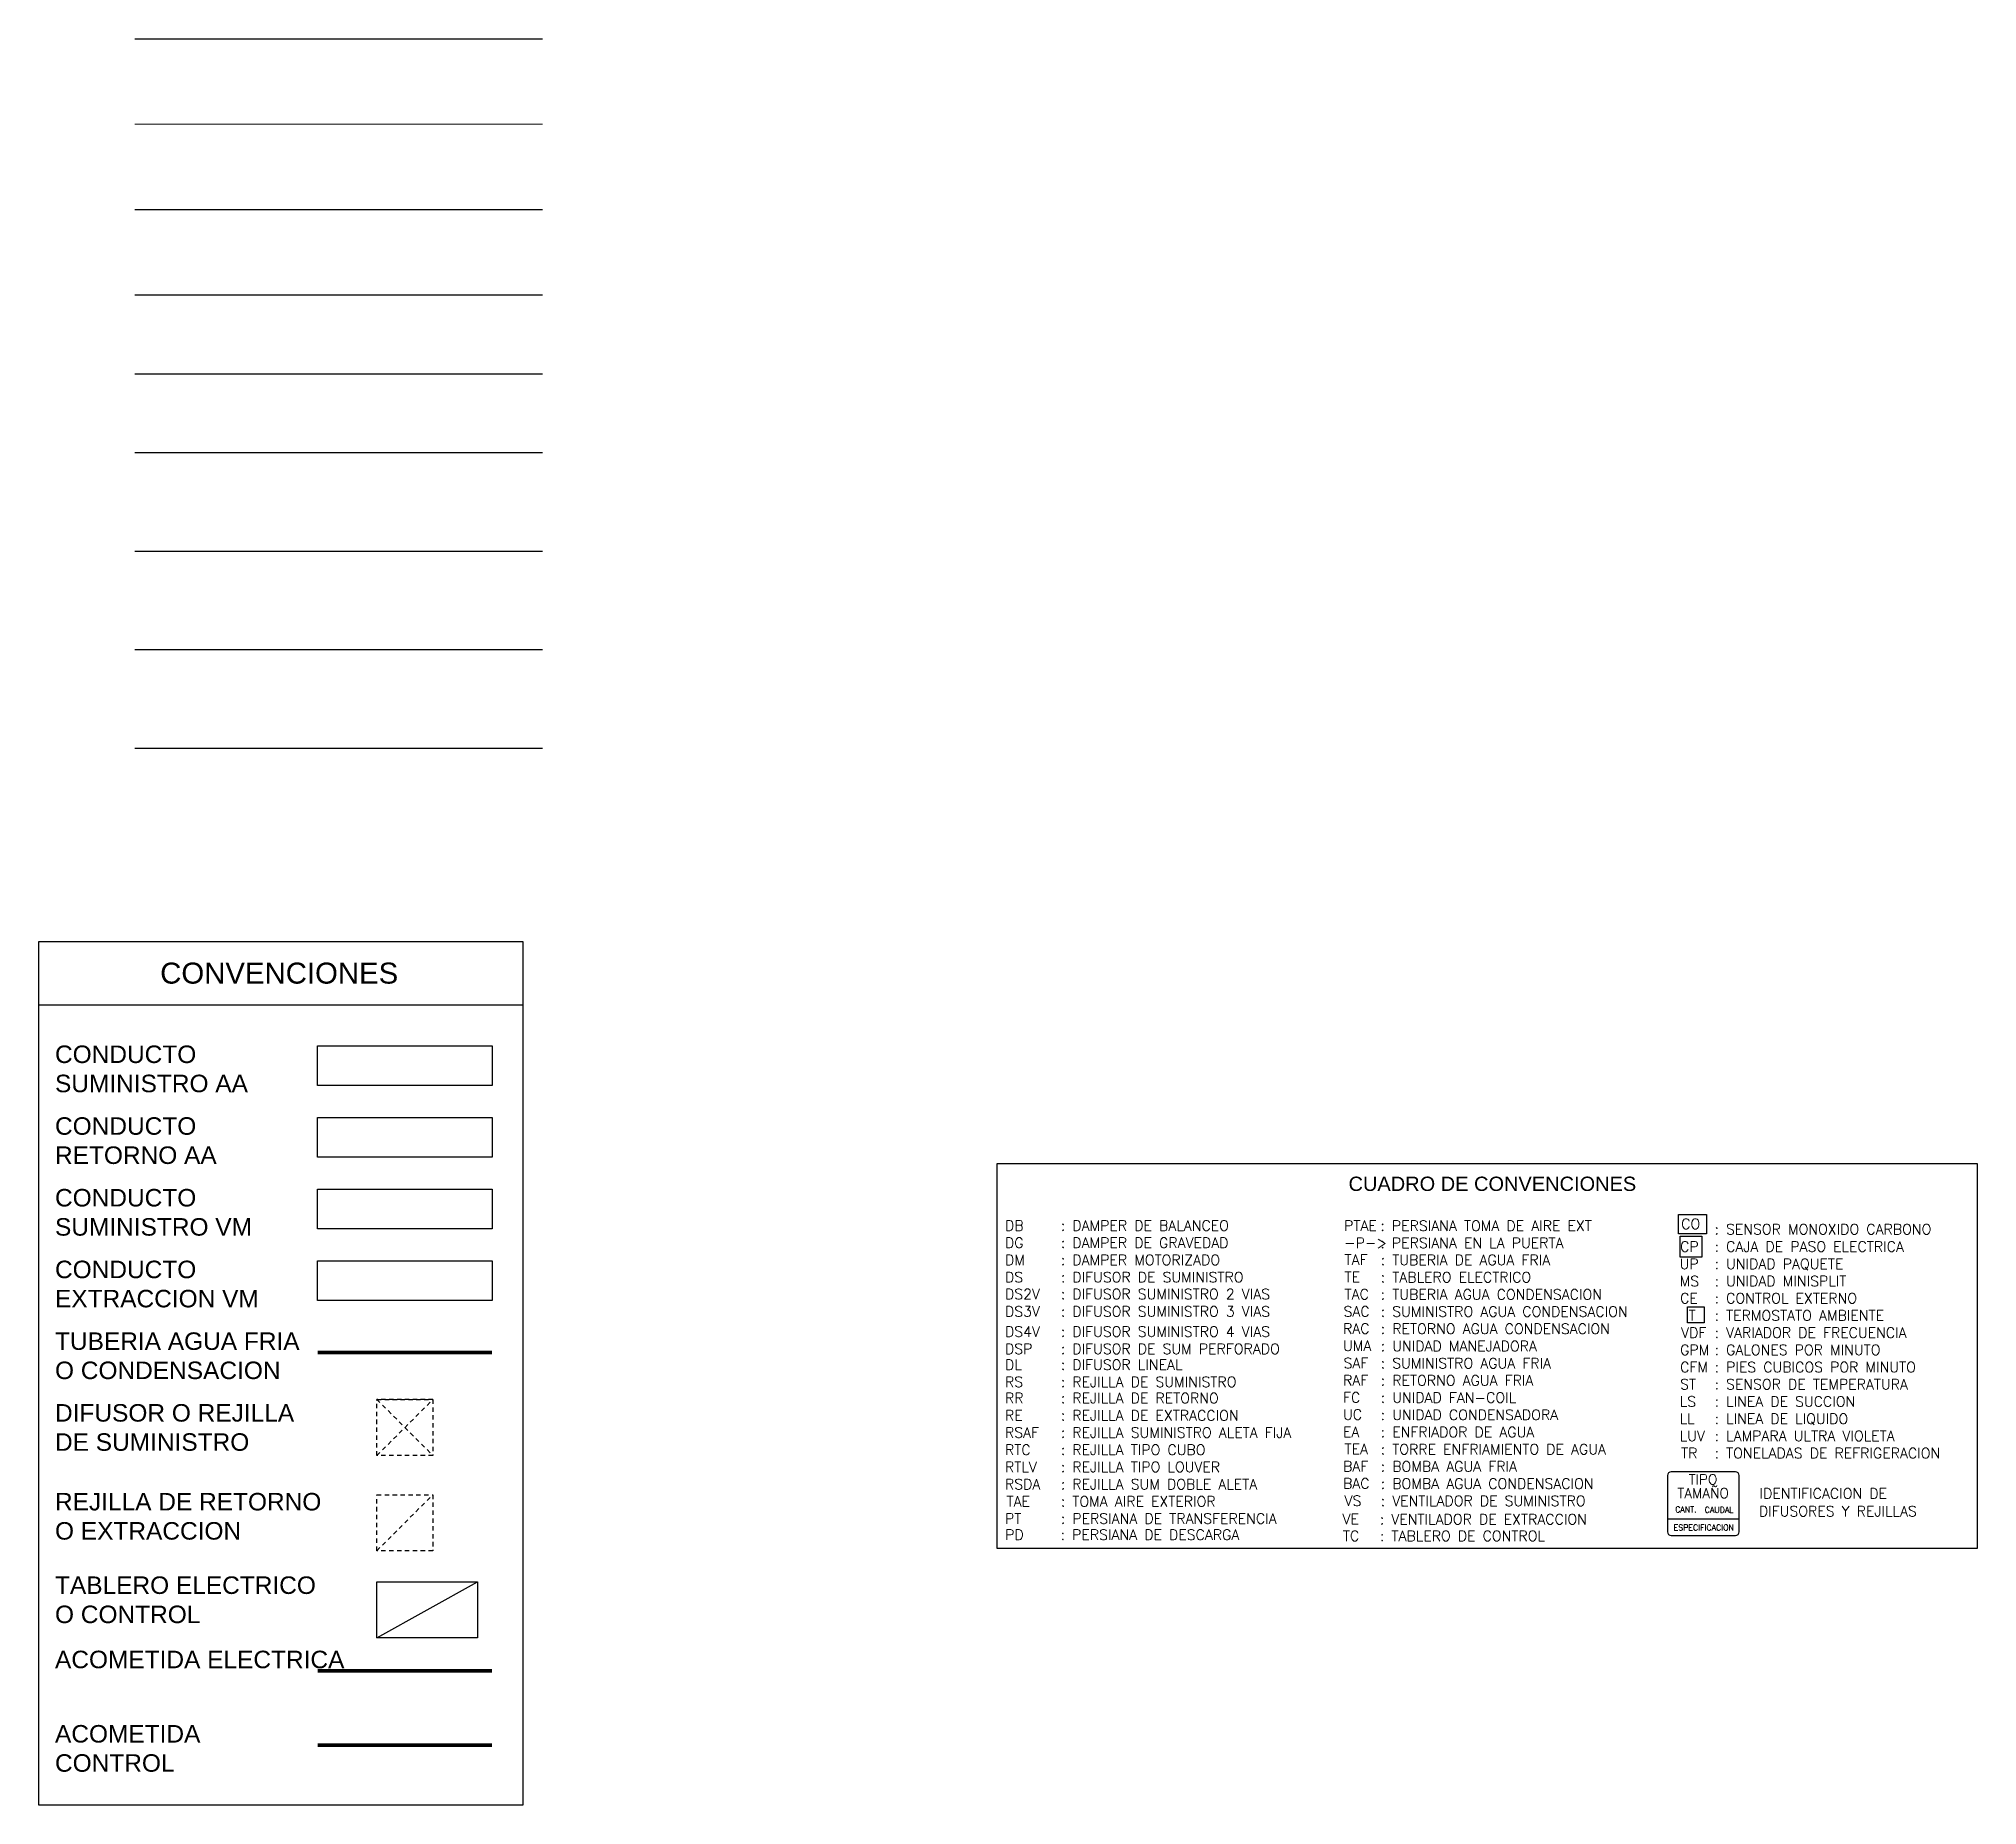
# Model space of a CAD drawing. Header units: inches. Extents: x -3 to 209, y -384 to 20.
# Drawn here: x -2.7 to 52.6, y -30.2 to 20.3 of the extents above; entities that cross this region are included whole.
import ezdxf
from ezdxf.enums import TextEntityAlignment as Align

# ---------------------------------------------------------------- set-up
doc = ezdxf.new("R2010")
doc.units = ezdxf.units.IN
doc.header["$MEASUREMENT"] = 0
doc.linetypes.add('HIDDEN2', pattern=[0.1875, 0.125, -0.0625])
for name, color, linetype in [('1-01 AA-013 -Aire Ext', 4, 'Continuous'), ('1-01 AA-013 -Control', 10, 'Continuous'), ('1-01 AA-013 -Electrica', 180, 'Continuous'), ('1-01 AA-013 -Equipos', 80, 'Continuous'), ('1-01 AA-013 -Extraccion', 114, 'Continuous'), ('1-01 AA-013 -Rejillas', 2, 'HIDDEN2'), ('1-01 AA-013 -Retorno', 20, 'Continuous'), ('1-01 AA-013 -Suministro', 170, 'Continuous'), ('1-01 AA-013 -Texto', 7, 'Continuous'), ('1-01 AA-013 -Tuberia AF', 142, 'Continuous'), ('Arquitectura', 251, 'Continuous')]:
    doc.layers.add(name, color=color, linetype=linetype)
doc.layers.add('Areas', color=190, linetype='Continuous', lineweight=0)
doc.styles.add('ROTULO', font='arial.ttf')
doc.styles.get("Standard").update_dxf_attribs({"font": 'arial.ttf'})
doc.styles.add('TX100-NOM', font='romans.shx')

msp = doc.modelspace()

# ---------------------------------------------------------------- texts
at = {"layer": '1-01 AA-013 -Texto'}
for s, height, style, p in [('CUADRO DE CONVENCIONES', 0.40874, 'ROTULO', (34.665, -12.647)), ('DB', 0.2949, 'TX100-NOM', (24.852, -13.783)), (': DAMPER DE BALANCEO', 0.29488, 'TX100-NOM', (26.446, -13.783)), ('PTAE', 0.2949, 'TX100-NOM', (34.539, -13.787)), (': PERSIANA TOMA DE AIRE EXT', 0.29488, 'TX100-NOM', (35.574, -13.787)), ('CO', 0.2949, 'TX100-NOM', (44.167, -13.736)), (': SENSOR MONOXIDO CARBONO', 0.29488, 'TX100-NOM', (45.119, -13.889)), ('DG', 0.2949, 'TX100-NOM', (24.852, -14.275)), (': DAMPER DE GRAVEDAD', 0.29488, 'TX100-NOM', (26.446, -14.275)), ('-P->', 0.2949, 'TX100-NOM', (34.539, -14.278)), (': PERSIANA EN LA PUERTA', 0.29488, 'TX100-NOM', (35.574, -14.278)), ('CP', 0.2949, 'TX100-NOM', (44.136, -14.385)), (': CAJA DE PASO ELECTRICA', 0.29488, 'TX100-NOM', (45.12, -14.385)), ('DM', 0.2949, 'TX100-NOM', (24.852, -14.766)), (': DAMPER MOTORIZADO', 0.29488, 'TX100-NOM', (26.446, -14.766)), ('TAF', 0.2949, 'TX100-NOM', (34.551, -14.76)), (': TUBERIA DE AGUA FRIA', 0.29488, 'TX100-NOM', (35.585, -14.766)), ('UP', 0.2949, 'TX100-NOM', (44.122, -14.877)), (': UNIDAD PAQUETE', 0.29488, 'TX100-NOM', (45.12, -14.877)), ('DS', 0.2949, 'TX100-NOM', (24.852, -15.257)), ('DS2V', 0.2949, 'TX100-NOM', (24.852, -15.738)), (': DIFUSOR DE SUMINISTRO', 0.29488, 'TX100-NOM', (26.446, -15.257)), (': DIFUSOR SUMINISTRO 2 VIAS', 0.29488, 'TX100-NOM', (26.446, -15.738)), ('TE', 0.2949, 'TX100-NOM', (34.551, -15.252)), ('TAC', 0.2949, 'TX100-NOM', (34.551, -15.743)), (': TABLERO ELECTRICO', 0.29488, 'TX100-NOM', (35.585, -15.258)), (': TUBERIA AGUA CONDENSACION', 0.29488, 'TX100-NOM', (35.585, -15.749)), ('MS', 0.2949, 'TX100-NOM', (44.122, -15.368)), (': UNIDAD MINISPLIT', 0.29488, 'TX100-NOM', (45.12, -15.368)), ('DS3V', 0.2949, 'TX100-NOM', (24.852, -16.237)), (': DIFUSOR SUMINISTRO 3 VIAS', 0.29488, 'TX100-NOM', (26.446, -16.237)), ('SAC', 0.2949, 'TX100-NOM', (34.522, -16.235)), (': SUMINISTRO AGUA CONDENSACION', 0.29488, 'TX100-NOM', (35.585, -16.241)), ('CE', 0.2949, 'TX100-NOM', (44.136, -15.86)), (' T', 0.2949, 'TX100-NOM', (44.178, -16.351)), (': CONTROL EXTERNO', 0.29488, 'TX100-NOM', (45.12, -15.86)), (': TERMOSTATO AMBIENTE', 0.29488, 'TX100-NOM', (45.12, -16.351)), ('DS4V', 0.2949, 'TX100-NOM', (24.852, -16.813)), (': DIFUSOR SUMINISTRO 4 VIAS', 0.29488, 'TX100-NOM', (26.446, -16.813)), ('RAC', 0.2949, 'TX100-NOM', (34.508, -16.726)), (': RETORNO AGUA CONDENSACION', 0.29488, 'TX100-NOM', (35.585, -16.732)), ('VDF', 0.2949, 'TX100-NOM', (44.164, -16.842)), (': VARIADOR DE FRECUENCIA', 0.29488, 'TX100-NOM', (45.12, -16.842)), ('DSP', 0.2949, 'TX100-NOM', (24.852, -17.304)), (': DIFUSOR DE SUM PERFORADO', 0.29488, 'TX100-NOM', (26.446, -17.304)), ('UMA', 0.2949, 'TX100-NOM', (34.508, -17.218)), (': UNIDAD MANEJADORA', 0.29488, 'TX100-NOM', (35.585, -17.224)), ('GPM', 0.2949, 'TX100-NOM', (44.136, -17.334)), (': GALONES POR MINUTO', 0.29488, 'TX100-NOM', (45.12, -17.334)), ('DL', 0.2949, 'TX100-NOM', (24.852, -17.757)), (': DIFUSOR LINEAL', 0.29488, 'TX100-NOM', (26.446, -17.757)), ('SAF', 0.2949, 'TX100-NOM', (34.522, -17.709)), (': SUMINISTRO AGUA FRIA', 0.29488, 'TX100-NOM', (35.585, -17.715)), ('CFM', 0.2949, 'TX100-NOM', (44.136, -17.825)), (': PIES CUBICOS POR MINUTO', 0.29488, 'TX100-NOM', (45.12, -17.825)), ('RS', 0.2949, 'TX100-NOM', (24.852, -18.249)), (': REJILLA DE SUMINISTRO', 0.29488, 'TX100-NOM', (26.446, -18.249)), ('RAF', 0.2949, 'TX100-NOM', (34.508, -18.201)), (': RETORNO AGUA FRIA', 0.29488, 'TX100-NOM', (35.585, -18.206)), ('ST', 0.2949, 'TX100-NOM', (44.136, -18.317)), (': SENSOR DE TEMPERATURA', 0.29488, 'TX100-NOM', (45.12, -18.317)), ('RR', 0.2949, 'TX100-NOM', (24.852, -18.712)), (': REJILLA DE RETORNO', 0.29488, 'TX100-NOM', (26.446, -18.712)), ('FC', 0.2949, 'TX100-NOM', (34.508, -18.692)), (': UNIDAD FAN-COIL', 0.29488, 'TX100-NOM', (35.585, -18.698)), ('LS', 0.2949, 'TX100-NOM', (44.122, -18.808)), (': LINEA DE SUCCION', 0.29488, 'TX100-NOM', (45.12, -18.808)), ('RE', 0.2949, 'TX100-NOM', (24.852, -19.204)), (': REJILLA DE EXTRACCION', 0.29488, 'TX100-NOM', (26.446, -19.204)), ('UC', 0.2949, 'TX100-NOM', (34.508, -19.183)), (': UNIDAD CONDENSADORA', 0.29488, 'TX100-NOM', (35.585, -19.189)), ('LL', 0.2949, 'TX100-NOM', (44.122, -19.3)), (': LINEA DE LIQUIDO', 0.29488, 'TX100-NOM', (45.12, -19.3)), ('RSAF', 0.2949, 'TX100-NOM', (24.852, -19.695)), ('RTC', 0.2949, 'TX100-NOM', (24.852, -20.187)), (': REJILLA SUMINISTRO ALETA FIJA', 0.29488, 'TX100-NOM', (26.446, -19.695)), (': REJILLA TIPO CUBO', 0.29488, 'TX100-NOM', (26.446, -20.187)), ('EA', 0.2949, 'TX100-NOM', (34.508, -19.675)), ('TEA', 0.2949, 'TX100-NOM', (34.551, -20.166)), (': ENFRIADOR DE AGUA', 0.29488, 'TX100-NOM', (35.585, -19.681)), (': TORRE ENFRIAMIENTO DE AGUA', 0.29488, 'TX100-NOM', (35.585, -20.172)), ('LUV', 0.2949, 'TX100-NOM', (44.122, -19.791)), (': LAMPARA ULTRA VIOLETA', 0.29488, 'TX100-NOM', (45.12, -19.791)), ('RTLV', 0.2949, 'TX100-NOM', (24.852, -20.678)), (': REJILLA TIPO LOUVER', 0.29488, 'TX100-NOM', (26.446, -20.678)), ('BAF', 0.2949, 'TX100-NOM', (34.508, -20.658)), (': BOMBA AGUA FRIA', 0.29488, 'TX100-NOM', (35.585, -20.664)), ('TR', 0.2949, 'TX100-NOM', (44.164, -20.283)), (': TONELADAS DE REFRIGERACION', 0.29488, 'TX100-NOM', (45.12, -20.283)), ('RSDA', 0.2949, 'TX100-NOM', (24.852, -21.17)), (': REJILLA SUM DOBLE ALETA', 0.29488, 'TX100-NOM', (26.446, -21.17)), ('BAC', 0.2949, 'TX100-NOM', (34.508, -21.149)), (': BOMBA AGUA CONDENSACION', 0.29488, 'TX100-NOM', (35.585, -21.155)), ('TAE', 0.2949, 'TX100-NOM', (24.895, -21.661)), (': TOMA AIRE EXTERIOR', 0.29488, 'TX100-NOM', (26.446, -21.661)), ('VS', 0.2949, 'TX100-NOM', (34.551, -21.641)), (': VENTILADOR DE SUMINISTRO', 0.29488, 'TX100-NOM', (35.585, -21.647)), ('IDENTIFICACION DE ', 0.29488, 'TX100-NOM', (46.404, -21.435)), ('PT', 0.2949, 'TX100-NOM', (24.852, -22.153)), (': PERSIANA DE TRANSFERENCIA', 0.29488, 'TX100-NOM', (26.446, -22.153)), ('VE', 0.2949, 'TX100-NOM', (34.493, -22.167)), (': VENTILADOR DE EXTRACCION', 0.29488, 'TX100-NOM', (35.559, -22.173)), ('CAUDAL', 0.1635, 'TX100-NOM', (44.84, -21.837)), ('DIFUSORES Y REJILLAS', 0.29488, 'TX100-NOM', (46.386, -21.942)), ('PD', 0.2949, 'TX100-NOM', (24.857, -22.612)), (': PERSIANA DE DESCARGA', 0.29488, 'TX100-NOM', (26.441, -22.612)), ('TC', 0.2949, 'TX100-NOM', (34.502, -22.648)), (': TABLERO DE CONTROL', 0.29488, 'TX100-NOM', (35.562, -22.648))]:
    msp.add_text(s, height=height, dxfattribs=dict(at, style=style)).set_placement(p)
at = {"layer": '1-01 AA-013 -Texto', "style": 'TX100-NOM'}
for s, height, p in [('TIPO', 0.2861, (44.789, -21.029)), ('TAMAÑO', 0.2861, (44.793, -21.421)), ('CANT.', 0.1635, (44.302, -21.827)), ('ESPECIFICACION', 0.1635, (44.812, -22.342))]:
    msp.add_text(s, height=height, dxfattribs=at).set_placement(p, align=Align.CENTER)
at = {"layer": '1-01 AA-013 -Texto', "attachment_point": 1}
for s, insert, char_height in [('CONVENCIONES', (0.722, -6.125), 0.6), ('CONDUCTO SUMINISTRO AA', (-2.282, -8.493), 0.5), ('CONDUCTO \\PRETORNO AA', (-2.282, -10.542), 0.5), ('CONDUCTO \\PSUMINISTRO VM', (-2.282, -12.59), 0.5), ('CONDUCTO \\PEXTRACCION VM', (-2.282, -14.638), 0.5), ('TUBERIA AGUA FRIA \\PO CONDENSACION', (-2.282, -16.687), 0.5), ('DIFUSOR O REJILLA DE SUMINISTRO', (-2.282, -18.735), 0.5), ('REJILLA DE RETORNO O EXTRACCION', (-2.282, -21.272), 0.5), ('TABLERO ELECTRICO O CONTROL', (-2.282, -23.657), 0.5), ('ACOMETIDA ELECTRICA', (-2.282, -25.779), 0.5), ('ACOMETIDA \\PCONTROL', (-2.282, -27.902), 0.5)]:
    msp.add_mtext_dynamic_manual_height_columns(s, width=7.85012, gutter_width=1, heights=[0], dxfattribs=dict(at, insert=insert, char_height=char_height))

# ---------------------------------------------------------------- linework, layer by layer
at = {"layer": '1-01 AA-013 -Aire Ext', "linetype": 'Continuous'}
msp.add_line((0, 12.945), (11.644, 12.945), dxfattribs=at)
at = {"layer": '1-01 AA-013 -Aire Ext'}
msp.add_lwpolyline([(5.22, -12.598), (10.204, -12.598), (10.204, -13.728), (5.22, -13.728)], close=True, dxfattribs=at)
at = {"layer": '1-01 AA-013 -Control', "const_width": 0.1}
msp.add_lwpolyline([(5.22, -28.475), (10.204, -28.475)], dxfattribs=at)
at = {"layer": '1-01 AA-013 -Electrica', "const_width": 0.1}
msp.add_lwpolyline([(5.22, -26.353), (10.204, -26.353)], dxfattribs=at)
at = {"layer": '1-01 AA-013 -Equipos', "linetype": 'Continuous'}
msp.add_line((0, 10.694), (11.644, 10.694), dxfattribs=at)
at = {"layer": '1-01 AA-013 -Equipos'}
msp.add_lwpolyline([(6.912, -25.407), (6.912, -23.807), (9.786, -23.807), (9.786, -25.407), (6.912, -25.407), (9.786, -23.807)], dxfattribs=at)
at = {"layer": '1-01 AA-013 -Extraccion', "linetype": 'Continuous'}
msp.add_line((0, 8.442), (11.644, 8.442), dxfattribs=at)
at = {"layer": '1-01 AA-013 -Extraccion'}
msp.add_lwpolyline([(5.22, -14.647), (10.204, -14.647), (10.204, -15.777), (5.22, -15.777)], close=True, dxfattribs=at)
at = {"layer": '1-01 AA-013 -Rejillas', "linetype": 'Continuous'}
msp.add_line((0, 15.384), (11.644, 15.384), dxfattribs=at)
at = {"layer": '1-01 AA-013 -Rejillas'}
for points in [[(6.912, -20.204), (6.912, -18.604), (8.512, -18.604), (8.512, -20.204), (6.912, -20.204), (8.512, -18.604), (6.912, -18.604), (8.512, -20.204)], [(6.912, -22.923), (6.912, -21.323), (8.512, -21.323), (8.512, -22.923), (6.912, -22.923), (8.512, -21.323)]]:
    msp.add_lwpolyline(points, dxfattribs=at)
at = {"layer": '1-01 AA-013 -Retorno', "linetype": 'Continuous'}
msp.add_line((0, 5.628), (11.644, 5.628), dxfattribs=at)
at = {"layer": '1-01 AA-013 -Retorno'}
msp.add_lwpolyline([(5.22, -10.55), (10.204, -10.55), (10.204, -11.68), (5.22, -11.68)], close=True, dxfattribs=at)
at = {"layer": '1-01 AA-013 -Suministro', "linetype": 'Continuous'}
msp.add_line((0, 2.814), (11.644, 2.814), dxfattribs=at)
at = {"layer": '1-01 AA-013 -Suministro'}
msp.add_lwpolyline([(5.22, -8.502), (10.204, -8.502), (10.204, -9.632), (5.22, -9.632)], close=True, dxfattribs=at)
at = {"layer": '1-01 AA-013 -Texto', "linetype": 'Continuous'}
msp.add_line((0, 0), (11.644, 0), dxfattribs=at)
at = {"layer": '1-01 AA-013 -Texto'}
for p, q in [((43.778, -20.774), (43.778, -22.385)), ((45.72, -20.672), (43.88, -20.672)), ((45.822, -22.385), (45.822, -20.774)), ((43.778, -22.18), (43.778, -22.385)), ((43.88, -22.487), (45.72, -22.487)), ((45.822, -22.385), (45.822, -22.18))]:
    msp.add_line(p, q, dxfattribs=at)
for points in [[(-2.746, -5.52), (11.082, -5.52), (11.082, -30.192), (-2.746, -30.192)], [(-2.746, -5.52), (11.082, -5.52), (11.082, -7.341), (-2.746, -7.341)], [(52.622, -22.86), (24.626, -22.86), (24.626, -11.86), (52.622, -11.86)], [(44.89, -13.324), (44.89, -13.875), (44.092, -13.875), (44.092, -13.324)], [(44.756, -13.935), (44.756, -14.534), (44.133, -14.534), (44.133, -13.935)], [(44.821, -15.959), (44.821, -16.412), (44.349, -16.412), (44.349, -15.959)]]:
    msp.add_lwpolyline(points, close=True, dxfattribs=at)
msp.add_lwpolyline([(43.778, -22.01), (45.822, -22.01)], dxfattribs=at)
for centre, start, end in [((43.88, -20.774), 90, 180), ((45.72, -20.774), 0, 90), ((43.88, -22.385), 180, 270), ((45.72, -22.385), 270, 0)]:
    msp.add_arc(centre, 0.102, start, end, dxfattribs=at)
at = {"layer": '1-01 AA-013 -Tuberia AF', "const_width": 0.1}
msp.add_lwpolyline([(5.22, -17.26), (10.204, -17.26)], dxfattribs=at)
at = {"layer": 'Areas', "linetype": 'Continuous'}
msp.add_line((0, 17.823), (11.644, 17.823), dxfattribs=at)
at = {"layer": 'Arquitectura', "linetype": 'Continuous'}
msp.add_line((0, 20.262), (11.644, 20.262), dxfattribs=at)

msp.set_redraw_order([(e.dxf.handle, doc.entitydb.next_handle()) for e in msp.query("TEXT MTEXT ATTDEF DIMENSION ARC_DIMENSION")])  # texts and dimensions are drawn at this point

doc.saveas('drawing.dxf')
